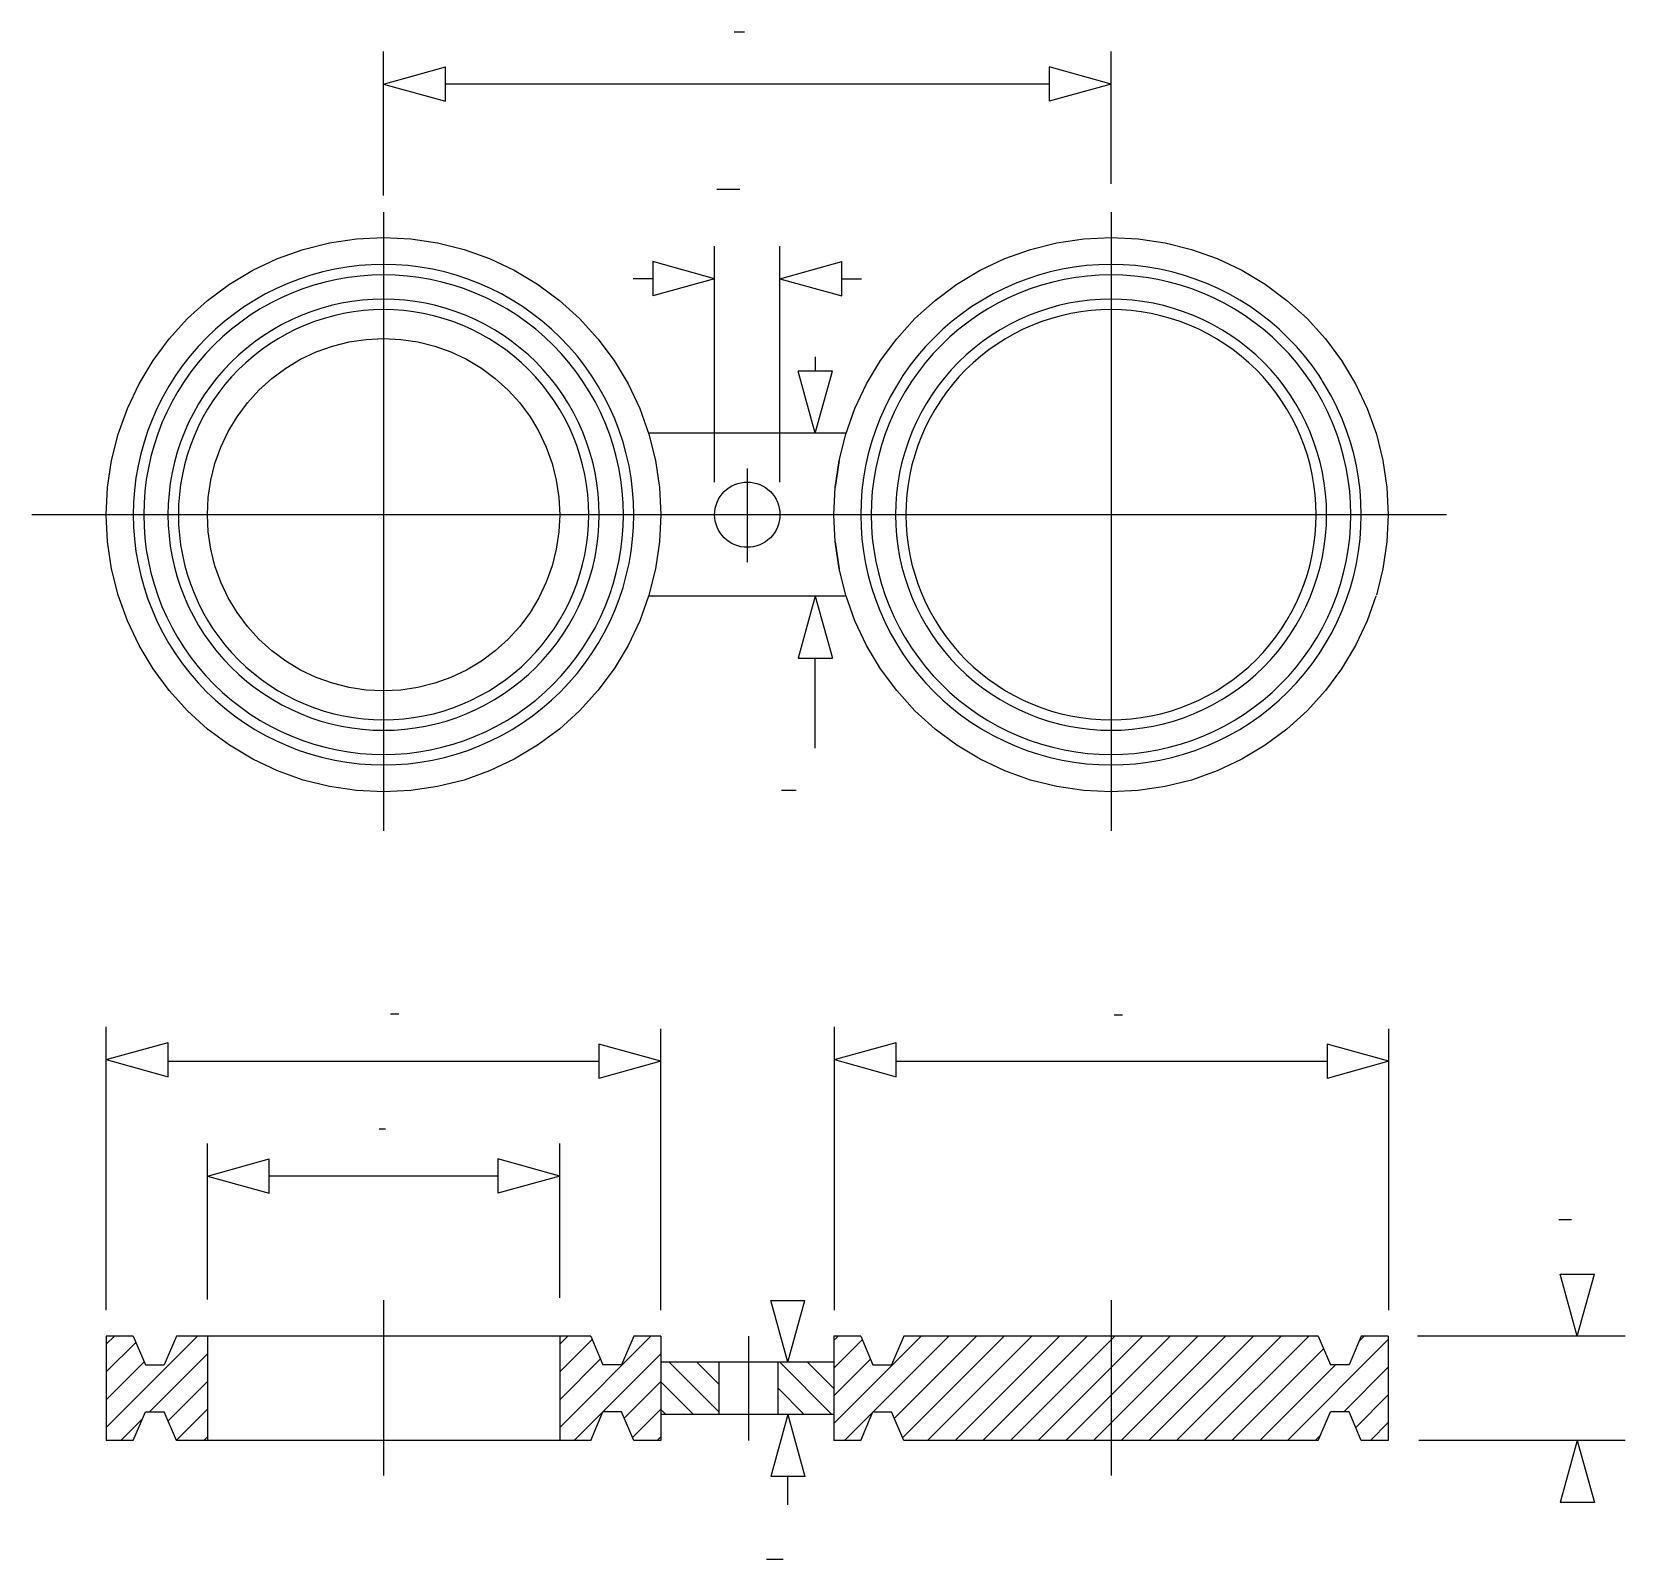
# Model space of a CAD drawing. Extents: x 555 to 1318, y 263 to 995.
import ezdxf

# ---------------------------------------------------------------- set-up
doc = ezdxf.new("R2010")
doc.units = 0
doc.header["$MEASUREMENT"] = 0
for name, color, linetype in [('2', 7, 'CONTINUOUS'), ('4', 7, 'CONTINUOUS'), ('FLAN1$0$-1', 7, 'CONTINUOUS')]:
    doc.layers.add(name, color=color, linetype=linetype)

msp = doc.modelspace()

# ---------------------------------------------------------------- linework, layer by layer
at = {"layer": '2', "color": 3, "linetype": 'Continuous'}
for p, q in [((723.7, 916.51), (723.7, 985.54)), ((1072.13, 922.18), (1072.13, 985.54)), ((723.7, 969.91), (753.34, 978.11)), ((753.34, 961.72), (753.34, 978.11)), ((753.34, 961.72), (753.34, 978.11)), ((1072.13, 969.91), (1042.49, 978.11)), ((1042.49, 978.11), (1042.49, 961.72)), ((1042.49, 978.11), (1042.49, 961.72)), ((723.7, 969.91), (753.34, 961.72)), ((1042.49, 969.91), (753.34, 969.91)), ((1072.13, 969.91), (1042.49, 961.72)), ((882.29, 779.28), (882.29, 892.31)), ((913.54, 779.28), (913.54, 892.31)), ((882.29, 876.68), (852.65, 884.88)), ((852.65, 884.88), (852.65, 868.49)), ((852.65, 884.88), (852.65, 868.49)), ((913.54, 876.68), (943.18, 884.88)), ((943.18, 868.49), (943.18, 884.88)), ((943.18, 868.49), (943.18, 884.88)), ((852.65, 876.68), (843.23, 876.68)), ((882.29, 876.68), (852.65, 868.49)), ((913.54, 876.68), (943.18, 868.49)), ((943.18, 876.68), (952.6, 876.68)), ((930.48, 802.72), (922.28, 832.36)), ((938.67, 832.36), (922.28, 832.36)), ((938.67, 832.36), (922.28, 832.36)), ((930.48, 839.24), (930.48, 832.36)), ((930.48, 802.72), (938.67, 832.36)), ((930.48, 724.6), (922.28, 694.95)), ((930.48, 724.6), (938.67, 694.95)), ((922.28, 694.95), (938.67, 694.95)), ((922.28, 694.95), (938.67, 694.95)), ((930.48, 651.89), (930.48, 694.95)), ((590.88, 382.7), (590.88, 518.28)), ((856.51, 382.7), (856.51, 517.47)), ((939.63, 382.7), (939.63, 518.28)), ((1205.26, 382.7), (1205.26, 517.47)), ((590.88, 502.66), (620.52, 510.85)), ((620.52, 494.46), (620.52, 510.85)), ((620.52, 494.46), (620.52, 510.85)), ((856.51, 501.85), (826.87, 510.04)), ((826.87, 510.04), (826.87, 493.65)), ((826.87, 510.04), (826.87, 493.65)), ((939.63, 502.66), (969.27, 510.85)), ((969.27, 494.46), (969.27, 510.85)), ((969.27, 494.46), (969.27, 510.85)), ((1205.26, 501.85), (1175.62, 510.04)), ((1175.62, 510.04), (1175.62, 493.65)), ((1175.62, 510.04), (1175.62, 493.65)), ((590.88, 502.66), (620.52, 494.46)), ((620.52, 501.85), (826.87, 501.85)), ((856.51, 501.85), (826.87, 493.65)), ((939.63, 502.66), (969.27, 494.46)), ((969.27, 501.85), (1175.62, 501.85)), ((1205.26, 501.85), (1175.62, 493.65)), ((639.32, 387.7), (639.32, 462.51)), ((808.07, 388.51), (808.07, 462.51)), ((639.32, 446.88), (668.96, 455.08)), ((668.96, 438.69), (668.96, 455.08)), ((668.96, 438.69), (668.96, 455.08)), ((808.07, 446.88), (778.43, 455.08)), ((778.43, 455.08), (778.43, 438.69)), ((778.43, 455.08), (778.43, 438.69)), ((639.32, 446.88), (668.96, 438.69)), ((778.43, 446.88), (668.96, 446.88)), ((808.07, 446.88), (778.43, 438.69)), ((1295.46, 370.2), (1287.26, 399.84)), ((1287.26, 399.84), (1303.65, 399.84)), ((1287.26, 399.84), (1303.65, 399.84)), ((1295.46, 370.2), (1303.65, 399.84)), ((917.35, 357.7), (909.15, 387.34)), ((909.15, 387.34), (925.55, 387.34)), ((909.15, 387.34), (925.55, 387.34)), ((917.35, 357.7), (925.55, 387.34)), ((1318.39, 370.2), (1218.86, 370.2)), ((917.35, 332.7), (909.15, 303.06)), ((917.35, 332.7), (925.55, 303.06)), ((1318.39, 320.2), (1219.55, 320.2)), ((1295.46, 320.2), (1287.26, 290.56)), ((1295.46, 320.2), (1303.65, 290.56)), ((925.55, 303.06), (909.15, 303.06)), ((925.55, 303.06), (909.15, 303.06)), ((917.35, 289.45), (917.35, 303.06)), ((1303.65, 290.56), (1287.26, 290.56)), ((1303.65, 290.56), (1287.26, 290.56))]:
    msp.add_line(p, q, dxfattribs=at)
at = {"layer": '2', "color": 4, "linetype": 'Continuous'}
for p, q in [((723.7, 908.57), (723.7, 612.17)), ((1072.13, 908.57), (1072.13, 612.17)), ((897.83, 785.71), (897.83, 740.92)), ((1232.77, 763.66), (555.24, 763.66)), ((723.7, 387.52), (723.7, 303.47)), ((1072.13, 387.52), (1072.13, 303.47)), ((898.54, 370.2), (898.54, 320.2))]:
    msp.add_line(p, q, dxfattribs=at)
at = {"layer": '2', "color": 7, "linetype": 'Continuous'}
for p, q in [((685.14, 890.75), (697.79, 893.92)), ((697.79, 893.92), (710.68, 895.83)), ((710.68, 895.83), (723.7, 896.47)), ((723.7, 896.47), (736.71, 895.83)), ((736.71, 895.83), (749.61, 893.92)), ((749.61, 893.92), (762.25, 890.75)), ((1033.58, 890.75), (1046.22, 893.92)), ((1046.22, 893.92), (1059.12, 895.83)), ((1059.12, 895.83), (1072.13, 896.47)), ((1072.13, 896.47), (1085.15, 895.83)), ((1085.15, 895.83), (1098.04, 893.92)), ((1098.04, 893.92), (1110.69, 890.75)), ((661.09, 880.79), (672.87, 886.36)), ((672.87, 886.36), (685.14, 890.75)), ((762.25, 890.75), (774.52, 886.36)), ((774.52, 886.36), (786.3, 880.79)), ((1009.53, 880.79), (1021.31, 886.36)), ((1021.31, 886.36), (1033.58, 890.75)), ((1110.69, 890.75), (1122.96, 886.36)), ((1122.96, 886.36), (1134.74, 880.79)), ((649.91, 874.09), (661.09, 880.79)), ((688.9, 878.37), (683.31, 876.52)), ((694.57, 879.94), (688.9, 878.37)), ((700.31, 881.23), (694.57, 879.94)), ((706.11, 882.23), (700.31, 881.23)), ((711.95, 882.95), (706.11, 882.23)), ((712.44, 877.98), (706.84, 877.29)), ((717.81, 883.39), (711.95, 882.95)), ((718.06, 878.39), (712.44, 877.98)), ((723.7, 883.53), (717.81, 883.39)), ((723.7, 878.53), (718.06, 878.39)), ((729.58, 883.39), (723.7, 883.53)), ((729.33, 878.39), (723.7, 878.53)), ((734.95, 877.98), (729.33, 878.39)), ((735.45, 882.95), (729.58, 883.39)), ((740.55, 877.29), (734.95, 877.98)), ((741.28, 882.23), (735.45, 882.95)), ((747.08, 881.23), (741.28, 882.23)), ((752.82, 879.94), (747.08, 881.23)), ((758.49, 878.37), (752.82, 879.94)), ((764.08, 876.52), (758.49, 878.37)), ((786.3, 880.79), (797.48, 874.09)), ((998.35, 874.09), (1009.53, 880.79)), ((1037.34, 878.37), (1031.75, 876.52)), ((1043.01, 879.94), (1037.34, 878.37)), ((1048.75, 881.23), (1043.01, 879.94)), ((1054.54, 882.23), (1048.75, 881.23)), ((1060.38, 882.95), (1054.54, 882.23)), ((1060.87, 877.98), (1055.28, 877.29)), ((1066.25, 883.39), (1060.38, 882.95)), ((1066.5, 878.39), (1060.87, 877.98)), ((1072.13, 883.53), (1066.25, 883.39)), ((1072.13, 878.53), (1066.5, 878.39)), ((1078.01, 883.39), (1072.13, 883.53)), ((1077.77, 878.39), (1072.13, 878.53)), ((1083.39, 877.98), (1077.77, 878.39)), ((1083.88, 882.95), (1078.01, 883.39)), ((1088.99, 877.29), (1083.39, 877.98)), ((1089.72, 882.23), (1083.88, 882.95)), ((1095.52, 881.23), (1089.72, 882.23)), ((1101.26, 879.94), (1095.52, 881.23)), ((1106.93, 878.37), (1101.26, 879.94)), ((1112.52, 876.52), (1106.93, 878.37)), ((1134.74, 880.79), (1145.92, 874.09)), ((639.44, 866.32), (649.91, 874.09)), ((672.44, 872.02), (667.19, 869.38)), ((677.82, 874.41), (672.44, 872.02)), ((683.31, 876.52), (677.82, 874.41)), ((685, 871.81), (679.74, 869.78)), ((690.35, 873.58), (685, 871.81)), ((695.78, 875.09), (690.35, 873.58)), ((701.29, 876.32), (695.78, 875.09)), ((706.84, 877.29), (701.29, 876.32)), ((746.11, 876.32), (740.55, 877.29)), ((751.61, 875.09), (746.11, 876.32)), ((757.04, 873.58), (751.61, 875.09)), ((762.39, 871.81), (757.04, 873.58)), ((767.65, 869.78), (762.39, 871.81)), ((769.57, 874.41), (764.08, 876.52)), ((774.95, 872.02), (769.57, 874.41)), ((780.2, 869.38), (774.95, 872.02)), ((797.48, 874.09), (807.95, 866.32)), ((987.88, 866.32), (998.35, 874.09)), ((1020.88, 872.02), (1015.63, 869.38)), ((1026.26, 874.41), (1020.88, 872.02)), ((1031.75, 876.52), (1026.26, 874.41)), ((1033.43, 871.81), (1028.17, 869.78)), ((1038.79, 873.58), (1033.43, 871.81)), ((1044.22, 875.09), (1038.79, 873.58)), ((1049.72, 876.32), (1044.22, 875.09)), ((1055.28, 877.29), (1049.72, 876.32)), ((1094.54, 876.32), (1088.99, 877.29)), ((1100.04, 875.09), (1094.54, 876.32)), ((1105.48, 873.58), (1100.04, 875.09)), ((1110.83, 871.81), (1105.48, 873.58)), ((1116.09, 869.78), (1110.83, 871.81)), ((1118.01, 874.41), (1112.52, 876.52)), ((1123.39, 872.02), (1118.01, 874.41)), ((1128.64, 869.38), (1123.39, 872.02)), ((1145.92, 874.09), (1156.39, 866.32)), ((629.78, 857.57), (639.44, 866.32)), ((657.1, 863.33), (652.29, 859.94)), ((662.07, 866.48), (657.1, 863.33)), ((667.19, 869.38), (662.07, 866.48)), ((669.55, 864.96), (664.64, 862.19)), ((674.58, 867.5), (669.55, 864.96)), ((679.74, 869.78), (674.58, 867.5)), ((693.72, 862.48), (688.91, 860.89)), ((698.6, 863.83), (693.72, 862.48)), ((703.55, 864.94), (698.6, 863.83)), ((708.54, 865.81), (703.55, 864.94)), ((713.57, 866.43), (708.54, 865.81)), ((718.63, 866.8), (713.57, 866.43)), ((723.7, 866.92), (718.63, 866.8)), ((728.76, 866.8), (723.7, 866.92)), ((733.82, 866.43), (728.76, 866.8)), ((738.85, 865.81), (733.82, 866.43)), ((743.84, 864.94), (738.85, 865.81)), ((748.79, 863.83), (743.84, 864.94)), ((753.67, 862.48), (748.79, 863.83)), ((758.49, 860.89), (753.67, 862.48)), ((772.81, 867.5), (767.65, 869.78)), ((777.85, 864.96), (772.81, 867.5)), ((782.75, 862.19), (777.85, 864.96)), ((785.32, 866.48), (780.2, 869.38)), ((790.29, 863.33), (785.32, 866.48)), ((795.1, 859.94), (790.29, 863.33)), ((807.95, 866.32), (817.61, 857.57)), ((978.22, 857.57), (987.88, 866.32)), ((1005.54, 863.33), (1000.72, 859.94)), ((1010.51, 866.48), (1005.54, 863.33)), ((1015.63, 869.38), (1010.51, 866.48)), ((1017.98, 864.96), (1013.08, 862.19)), ((1023.02, 867.5), (1017.98, 864.96)), ((1028.17, 869.78), (1023.02, 867.5)), ((1042.16, 862.48), (1037.34, 860.89)), ((1047.04, 863.83), (1042.16, 862.48)), ((1051.99, 864.94), (1047.04, 863.83)), ((1056.98, 865.81), (1051.99, 864.94)), ((1062.01, 866.43), (1056.98, 865.81)), ((1067.07, 866.8), (1062.01, 866.43)), ((1072.13, 866.92), (1067.07, 866.8)), ((1077.2, 866.8), (1072.13, 866.92)), ((1082.25, 866.43), (1077.2, 866.8)), ((1087.29, 865.81), (1082.25, 866.43)), ((1092.28, 864.94), (1087.29, 865.81)), ((1097.22, 863.83), (1092.28, 864.94)), ((1102.11, 862.48), (1097.22, 863.83)), ((1106.92, 860.89), (1102.11, 862.48)), ((1121.25, 867.5), (1116.09, 869.78)), ((1126.28, 864.96), (1121.25, 867.5)), ((1131.19, 862.19), (1126.28, 864.96)), ((1133.76, 866.48), (1128.64, 869.38)), ((1138.73, 863.33), (1133.76, 866.48)), ((1143.54, 859.94), (1138.73, 863.33)), ((1156.39, 866.32), (1166.05, 857.57)), ((621.03, 847.91), (629.78, 857.57)), ((647.65, 856.32), (643.19, 852.48)), ((652.29, 859.94), (647.65, 856.32)), ((655.27, 855.92), (650.82, 852.45)), ((659.88, 859.17), (655.27, 855.92)), ((664.64, 862.19), (659.88, 859.17)), ((675.02, 854.73), (670.61, 852.23)), ((679.54, 857.01), (675.02, 854.73)), ((684.18, 859.06), (679.54, 857.01)), ((688.91, 860.89), (684.18, 859.06)), ((690.59, 856.18), (686.09, 854.44)), ((695.17, 857.69), (690.59, 856.18)), ((699.82, 858.98), (695.17, 857.69)), ((704.52, 860.04), (699.82, 858.98)), ((709.28, 860.86), (704.52, 860.04)), ((714.06, 861.45), (709.28, 860.86)), ((718.87, 861.8), (714.06, 861.45)), ((723.7, 861.92), (718.87, 861.8)), ((728.52, 861.8), (723.7, 861.92)), ((733.33, 861.45), (728.52, 861.8)), ((738.11, 860.86), (733.33, 861.45)), ((742.87, 860.04), (738.11, 860.86)), ((747.57, 858.98), (742.87, 860.04)), ((752.22, 857.69), (747.57, 858.98)), ((756.8, 856.18), (752.22, 857.69)), ((761.3, 854.44), (756.8, 856.18)), ((763.21, 859.06), (758.49, 860.89)), ((767.85, 857.01), (763.21, 859.06)), ((772.38, 854.73), (767.85, 857.01)), ((776.79, 852.23), (772.38, 854.73)), ((787.51, 859.17), (782.75, 862.19)), ((792.12, 855.92), (787.51, 859.17)), ((796.57, 852.45), (792.12, 855.92)), ((799.74, 856.32), (795.1, 859.94)), ((804.2, 852.48), (799.74, 856.32)), ((817.61, 857.57), (826.36, 847.91)), ((969.47, 847.91), (978.22, 857.57)), ((996.09, 856.32), (991.63, 852.48)), ((1000.72, 859.94), (996.09, 856.32)), ((1003.7, 855.92), (999.26, 852.45)), ((1008.31, 859.17), (1003.7, 855.92)), ((1013.08, 862.19), (1008.31, 859.17)), ((1023.45, 854.73), (1019.04, 852.23)), ((1027.98, 857.01), (1023.45, 854.73)), ((1032.61, 859.06), (1027.98, 857.01)), ((1037.34, 860.89), (1032.61, 859.06)), ((1039.03, 856.18), (1034.53, 854.44)), ((1043.61, 857.69), (1039.03, 856.18)), ((1048.26, 858.98), (1043.61, 857.69)), ((1052.96, 860.04), (1048.26, 858.98)), ((1057.71, 860.86), (1052.96, 860.04)), ((1062.5, 861.45), (1057.71, 860.86)), ((1067.31, 861.8), (1062.5, 861.45)), ((1072.13, 861.92), (1067.31, 861.8)), ((1076.95, 861.8), (1072.13, 861.92)), ((1081.76, 861.45), (1076.95, 861.8)), ((1086.55, 860.86), (1081.76, 861.45)), ((1091.3, 860.04), (1086.55, 860.86)), ((1096.01, 858.98), (1091.3, 860.04)), ((1100.66, 857.69), (1096.01, 858.98)), ((1105.24, 856.18), (1100.66, 857.69)), ((1109.74, 854.44), (1105.24, 856.18)), ((1111.65, 859.06), (1106.92, 860.89)), ((1116.29, 857.01), (1111.65, 859.06)), ((1120.81, 854.73), (1116.29, 857.01)), ((1125.22, 852.23), (1120.81, 854.73)), ((1135.95, 859.17), (1131.19, 862.19)), ((1140.56, 855.92), (1135.95, 859.17)), ((1145.01, 852.45), (1140.56, 855.92)), ((1148.18, 856.32), (1143.54, 859.94)), ((1152.63, 852.48), (1148.18, 856.32)), ((1166.05, 857.57), (1174.8, 847.91)), ((613.27, 837.44), (621.03, 847.91)), ((638.93, 848.42), (634.88, 844.16)), ((643.19, 852.48), (638.93, 848.42)), ((646.55, 848.77), (642.47, 844.88)), ((650.82, 852.45), (646.55, 848.77)), ((666.32, 849.52), (662.18, 846.6)), ((670.61, 852.23), (666.32, 849.52)), ((673.18, 847.94), (669.1, 845.36)), ((677.37, 850.32), (673.18, 847.94)), ((681.68, 852.49), (677.37, 850.32)), ((686.09, 854.44), (681.68, 852.49)), ((707.23, 846.42), (715.42, 847.63)), ((715.42, 847.63), (723.7, 848.04)), ((723.7, 848.04), (731.97, 847.63)), ((731.97, 847.63), (740.16, 846.42)), ((765.71, 852.49), (761.3, 854.44)), ((770.02, 850.32), (765.71, 852.49)), ((774.21, 847.94), (770.02, 850.32)), ((778.29, 845.36), (774.21, 847.94)), ((781.07, 849.52), (776.79, 852.23)), ((785.21, 846.6), (781.07, 849.52)), ((800.84, 848.77), (796.57, 852.45)), ((804.92, 844.88), (800.84, 848.77)), ((808.46, 848.42), (804.2, 852.48)), ((812.52, 844.16), (808.46, 848.42)), ((826.36, 847.91), (834.13, 837.44)), ((961.7, 837.44), (969.47, 847.91)), ((987.37, 848.42), (983.31, 844.16)), ((991.63, 852.48), (987.37, 848.42)), ((994.99, 848.77), (990.91, 844.88)), ((999.26, 852.45), (994.99, 848.77)), ((1014.76, 849.52), (1010.62, 846.6)), ((1019.04, 852.23), (1014.76, 849.52)), ((1021.61, 847.94), (1017.54, 845.36)), ((1025.81, 850.32), (1021.61, 847.94)), ((1030.12, 852.49), (1025.81, 850.32)), ((1034.53, 854.44), (1030.12, 852.49)), ((1114.15, 852.49), (1109.74, 854.44)), ((1118.46, 850.32), (1114.15, 852.49)), ((1122.65, 847.94), (1118.46, 850.32)), ((1126.73, 845.36), (1122.65, 847.94)), ((1129.51, 849.52), (1125.22, 852.23)), ((1133.65, 846.6), (1129.51, 849.52)), ((1149.28, 848.77), (1145.01, 852.45)), ((1153.36, 844.88), (1149.28, 848.77)), ((1156.9, 848.42), (1152.63, 852.48)), ((1160.95, 844.16), (1156.9, 848.42)), ((1174.8, 847.91), (1182.56, 837.44)), ((631.03, 839.7), (627.41, 835.07)), ((634.88, 844.16), (631.03, 839.7)), ((638.58, 840.8), (634.9, 836.53)), ((642.47, 844.88), (638.58, 840.8)), ((654.35, 840.17), (650.67, 836.68)), ((658.18, 843.48), (654.35, 840.17)), ((661.36, 839.62), (657.7, 836.47)), ((662.18, 846.6), (658.18, 843.48)), ((665.16, 842.59), (661.36, 839.62)), ((669.1, 845.36), (665.16, 842.59)), ((683.92, 838.07), (691.41, 841.61)), ((691.41, 841.61), (699.2, 844.4)), ((699.2, 844.4), (707.23, 846.42)), ((740.16, 846.42), (748.19, 844.4)), ((748.19, 844.4), (755.99, 841.61)), ((755.99, 841.61), (763.47, 838.07)), ((782.23, 842.59), (778.29, 845.36)), ((786.03, 839.62), (782.23, 842.59)), ((789.21, 843.48), (785.21, 846.6)), ((789.69, 836.47), (786.03, 839.62)), ((793.05, 840.17), (789.21, 843.48)), ((796.72, 836.68), (793.05, 840.17)), ((808.81, 840.8), (804.92, 844.88)), ((812.49, 836.53), (808.81, 840.8)), ((816.36, 839.7), (812.52, 844.16)), ((819.98, 835.07), (816.36, 839.7)), ((979.47, 839.7), (975.85, 835.07)), ((983.31, 844.16), (979.47, 839.7)), ((987.02, 840.8), (983.34, 836.53)), ((990.91, 844.88), (987.02, 840.8)), ((1002.78, 840.17), (999.11, 836.68)), ((1006.62, 843.48), (1002.78, 840.17)), ((1009.79, 839.62), (1006.14, 836.47)), ((1010.62, 846.6), (1006.62, 843.48)), ((1013.6, 842.59), (1009.79, 839.62)), ((1017.54, 845.36), (1013.6, 842.59)), ((1130.67, 842.59), (1126.73, 845.36)), ((1134.47, 839.62), (1130.67, 842.59)), ((1137.64, 843.48), (1133.65, 846.6)), ((1138.12, 836.47), (1134.47, 839.62)), ((1141.48, 840.17), (1137.64, 843.48)), ((1145.15, 836.68), (1141.48, 840.17)), ((1157.25, 840.8), (1153.36, 844.88)), ((1160.93, 836.53), (1157.25, 840.8)), ((1164.8, 839.7), (1160.95, 844.16)), ((1168.42, 835.07), (1164.8, 839.7)), ((606.57, 826.26), (613.27, 837.44)), ((627.41, 835.07), (624.03, 830.26)), ((631.43, 832.09), (628.18, 827.48)), ((634.9, 836.53), (631.43, 832.09)), ((647.18, 833.01), (643.87, 829.17)), ((650.67, 836.68), (647.18, 833.01)), ((654.21, 833.14), (650.89, 829.65)), ((657.7, 836.47), (654.21, 833.14)), ((670.17, 828.88), (676.82, 833.82)), ((676.82, 833.82), (683.92, 838.07)), ((763.47, 838.07), (770.57, 833.82)), ((770.57, 833.82), (777.22, 828.88)), ((793.18, 833.14), (789.69, 836.47)), ((796.51, 829.65), (793.18, 833.14)), ((800.21, 833.01), (796.72, 836.68)), ((803.52, 829.17), (800.21, 833.01)), ((815.96, 832.09), (812.49, 836.53)), ((819.21, 827.48), (815.96, 832.09)), ((823.37, 830.26), (819.98, 835.07)), ((834.13, 837.44), (840.83, 826.26)), ((955, 826.26), (961.7, 837.44)), ((975.85, 835.07), (972.46, 830.26)), ((979.87, 832.09), (976.62, 827.48)), ((983.34, 836.53), (979.87, 832.09)), ((995.62, 833.01), (992.31, 829.17)), ((999.11, 836.68), (995.62, 833.01)), ((1002.65, 833.14), (999.32, 829.65)), ((1006.14, 836.47), (1002.65, 833.14)), ((1141.62, 833.14), (1138.12, 836.47)), ((1144.94, 829.65), (1141.62, 833.14)), ((1148.65, 833.01), (1145.15, 836.68)), ((1151.96, 829.17), (1148.65, 833.01)), ((1164.4, 832.09), (1160.93, 836.53)), ((1167.64, 827.48), (1164.4, 832.09)), ((1171.8, 830.26), (1168.42, 835.07)), ((1182.56, 837.44), (1189.26, 826.26)), ((600.99, 814.48), (606.57, 826.26)), ((620.88, 825.28), (617.98, 820.17)), ((624.03, 830.26), (620.88, 825.28)), ((628.18, 827.48), (625.17, 822.71)), ((640.75, 825.17), (637.83, 821.03)), ((643.87, 829.17), (640.75, 825.17)), ((647.74, 826), (644.77, 822.19)), ((650.89, 829.65), (647.74, 826)), ((664.03, 823.32), (670.17, 828.88)), ((777.22, 828.88), (783.36, 823.32)), ((799.66, 826), (796.51, 829.65)), ((802.62, 822.19), (799.66, 826)), ((806.64, 825.17), (803.52, 829.17)), ((809.56, 821.03), (806.64, 825.17)), ((822.22, 822.71), (819.21, 827.48)), ((826.51, 825.28), (823.37, 830.26)), ((829.41, 820.17), (826.51, 825.28)), ((840.83, 826.26), (846.4, 814.48)), ((949.43, 814.48), (955, 826.26)), ((969.31, 825.28), (966.41, 820.17)), ((972.46, 830.26), (969.31, 825.28)), ((976.62, 827.48), (973.6, 822.71)), ((989.19, 825.17), (986.27, 821.03)), ((992.31, 829.17), (989.19, 825.17)), ((996.17, 826), (993.21, 822.19)), ((999.32, 829.65), (996.17, 826)), ((1148.09, 826), (1144.94, 829.65)), ((1151.06, 822.19), (1148.09, 826)), ((1155.08, 825.17), (1151.96, 829.17)), ((1158, 821.03), (1155.08, 825.17)), ((1170.66, 822.71), (1167.64, 827.48)), ((1174.95, 825.28), (1171.8, 830.26)), ((1177.85, 820.17), (1174.95, 825.28)), ((1189.26, 826.26), (1194.84, 814.48)), ((617.98, 820.17), (615.33, 814.91)), ((622.39, 817.81), (619.85, 812.77)), ((625.17, 822.71), (622.39, 817.81)), ((635.12, 816.75), (632.62, 812.34)), ((637.83, 821.03), (635.12, 816.75)), ((641.99, 818.25), (639.41, 814.18)), ((644.77, 822.19), (641.99, 818.25)), ((653.54, 810.54), (658.47, 817.19)), ((658.47, 817.19), (664.03, 823.32)), ((783.36, 823.32), (788.92, 817.19)), ((788.92, 817.19), (793.85, 810.54)), ((805.4, 818.25), (802.62, 822.19)), ((807.98, 814.18), (805.4, 818.25)), ((812.27, 816.75), (809.56, 821.03)), ((814.77, 812.34), (812.27, 816.75)), ((825, 817.81), (822.22, 822.71)), ((827.54, 812.77), (825, 817.81)), ((832.06, 814.91), (829.41, 820.17)), ((966.41, 820.17), (963.77, 814.91)), ((970.83, 817.81), (968.29, 812.77)), ((973.6, 822.71), (970.83, 817.81)), ((983.56, 816.75), (981.06, 812.34)), ((986.27, 821.03), (983.56, 816.75)), ((990.43, 818.25), (987.85, 814.18)), ((993.21, 822.19), (990.43, 818.25)), ((1153.84, 818.25), (1151.06, 822.19)), ((1156.42, 814.18), (1153.84, 818.25)), ((1160.71, 816.75), (1158, 821.03)), ((1163.21, 812.34), (1160.71, 816.75)), ((1173.44, 817.81), (1170.66, 822.71)), ((1175.98, 812.77), (1173.44, 817.81)), ((1180.5, 814.91), (1177.85, 820.17)), ((596.6, 802.21), (600.99, 814.48)), ((612.95, 809.53), (610.83, 804.04)), ((615.33, 814.91), (612.95, 809.53)), ((619.85, 812.77), (617.57, 807.62)), ((632.62, 812.34), (630.34, 807.81)), ((637.03, 809.98), (634.86, 805.67)), ((639.41, 814.18), (637.03, 809.98)), ((649.28, 803.43), (653.54, 810.54)), ((793.85, 810.54), (798.11, 803.43)), ((810.36, 809.98), (807.98, 814.18)), ((812.53, 805.67), (810.36, 809.98)), ((817.05, 807.81), (814.77, 812.34)), ((829.82, 807.62), (827.54, 812.77)), ((834.44, 809.53), (832.06, 814.91)), ((836.56, 804.04), (834.44, 809.53)), ((846.4, 814.48), (850.79, 802.21)), ((945.04, 802.21), (949.43, 814.48)), ((961.39, 809.53), (959.27, 804.04)), ((963.77, 814.91), (961.39, 809.53)), ((968.29, 812.77), (966.01, 807.62)), ((981.06, 812.34), (978.78, 807.81)), ((985.47, 809.98), (983.3, 805.67)), ((987.85, 814.18), (985.47, 809.98)), ((1158.8, 809.98), (1156.42, 814.18)), ((1160.96, 805.67), (1158.8, 809.98)), ((1165.49, 807.81), (1163.21, 812.34)), ((1178.26, 807.62), (1175.98, 812.77)), ((1182.88, 809.53), (1180.5, 814.91)), ((1185, 804.04), (1182.88, 809.53)), ((1194.84, 814.48), (1199.23, 802.21)), ((593.43, 789.57), (596.6, 802.21)), ((610.83, 804.04), (608.98, 798.45)), ((615.54, 802.36), (613.77, 797)), ((617.57, 807.62), (615.54, 802.36)), ((628.29, 803.18), (626.46, 798.45)), ((630.34, 807.81), (628.29, 803.18)), ((634.86, 805.67), (632.91, 801.26)), ((645.74, 795.95), (649.28, 803.43)), ((798.11, 803.43), (801.65, 795.95)), ((814.48, 801.26), (812.53, 805.67)), ((819.1, 803.18), (817.05, 807.81)), ((820.93, 798.45), (819.1, 803.18)), ((831.85, 802.36), (829.82, 807.62)), ((833.62, 797), (831.85, 802.36)), ((838.41, 798.45), (836.56, 804.04)), ((945.2, 802.72), (850.61, 802.72)), ((850.79, 802.21), (853.96, 789.57)), ((941.87, 789.57), (945.04, 802.21)), ((959.27, 804.04), (957.42, 798.45)), ((963.98, 802.36), (962.21, 797)), ((966.01, 807.62), (963.98, 802.36)), ((976.73, 803.18), (974.9, 798.45)), ((978.78, 807.81), (976.73, 803.18)), ((983.3, 805.67), (981.35, 801.26)), ((1162.92, 801.26), (1160.96, 805.67)), ((1167.54, 803.18), (1165.49, 807.81)), ((1169.36, 798.45), (1167.54, 803.18)), ((1180.29, 802.36), (1178.26, 807.62)), ((1182.06, 797), (1180.29, 802.36)), ((1186.84, 798.45), (1185, 804.04)), ((1199.23, 802.21), (1202.39, 789.57)), ((608.98, 798.45), (607.42, 792.78)), ((613.77, 797), (612.27, 791.57)), ((626.46, 798.45), (624.87, 793.63)), ((631.17, 796.76), (629.66, 792.18)), ((632.91, 801.26), (631.17, 796.76)), ((642.95, 788.15), (645.74, 795.95)), ((801.65, 795.95), (804.44, 788.15)), ((816.22, 796.76), (814.48, 801.26)), ((817.73, 792.18), (816.22, 796.76)), ((822.52, 793.63), (820.93, 798.45)), ((835.12, 791.57), (833.62, 797)), ((839.98, 792.78), (838.41, 798.45)), ((957.42, 798.45), (955.85, 792.78)), ((962.21, 797), (960.7, 791.57)), ((974.9, 798.45), (973.31, 793.63)), ((979.61, 796.76), (978.1, 792.18)), ((981.35, 801.26), (979.61, 796.76)), ((1164.65, 796.76), (1162.92, 801.26)), ((1166.17, 792.18), (1164.65, 796.76)), ((1170.95, 793.63), (1169.36, 798.45)), ((1183.56, 791.57), (1182.06, 797)), ((1188.41, 792.78), (1186.84, 798.45)), ((591.52, 776.68), (593.43, 789.57)), ((606.13, 787.04), (605.12, 781.25)), ((607.42, 792.78), (606.13, 787.04)), ((611.03, 786.07), (610.07, 780.51)), ((612.27, 791.57), (611.03, 786.07)), ((623.52, 788.75), (622.41, 783.8)), ((624.87, 793.63), (623.52, 788.75)), ((628.37, 787.53), (627.32, 782.83)), ((629.66, 792.18), (628.37, 787.53)), ((640.94, 780.12), (642.95, 788.15)), ((804.44, 788.15), (806.45, 780.12)), ((819.02, 787.53), (817.73, 792.18)), ((820.07, 782.83), (819.02, 787.53)), ((823.87, 788.75), (822.52, 793.63)), ((824.98, 783.8), (823.87, 788.75)), ((836.36, 786.07), (835.12, 791.57)), ((837.32, 780.51), (836.36, 786.07)), ((841.26, 787.04), (839.98, 792.78)), ((842.27, 781.25), (841.26, 787.04)), ((853.96, 789.57), (855.87, 776.68)), ((941.87, 789.57), (939.96, 776.68)), ((939.96, 776.68), (941.87, 789.57)), ((954.56, 787.04), (953.56, 781.25)), ((955.85, 792.78), (954.56, 787.04)), ((959.47, 786.07), (958.51, 780.51)), ((960.7, 791.57), (959.47, 786.07)), ((971.96, 788.75), (970.85, 783.8)), ((973.31, 793.63), (971.96, 788.75)), ((976.81, 787.53), (975.76, 782.83)), ((978.1, 792.18), (976.81, 787.53)), ((1167.45, 787.53), (1166.17, 792.18)), ((1168.51, 782.83), (1167.45, 787.53)), ((1172.31, 788.75), (1170.95, 793.63)), ((1173.42, 783.8), (1172.31, 788.75)), ((1184.8, 786.07), (1183.56, 791.57)), ((1185.76, 780.51), (1184.8, 786.07)), ((1189.7, 787.04), (1188.41, 792.78)), ((1190.71, 781.25), (1189.7, 787.04)), ((1202.39, 789.57), (1204.31, 776.68)), ((605.12, 781.25), (604.4, 775.41)), ((610.07, 780.51), (609.38, 774.92)), ((621.55, 778.81), (620.93, 773.78)), ((622.41, 783.8), (621.55, 778.81)), ((627.32, 782.83), (626.49, 778.08)), ((639.72, 771.93), (640.94, 780.12)), ((806.45, 780.12), (807.67, 771.93)), ((820.9, 778.08), (820.07, 782.83)), ((825.84, 778.81), (824.98, 783.8)), ((826.47, 773.78), (825.84, 778.81)), ((838.01, 774.92), (837.32, 780.51)), ((842.99, 775.41), (842.27, 781.25)), ((891.93, 778.1), (893.38, 778.61)), ((893.38, 778.61), (894.87, 778.99)), ((894.87, 778.99), (896.38, 779.21)), ((896.38, 779.21), (897.91, 779.29)), ((897.91, 779.29), (899.45, 779.21)), ((899.45, 779.21), (900.96, 778.99)), ((900.96, 778.99), (902.45, 778.61)), ((902.45, 778.61), (903.9, 778.1)), ((953.56, 781.25), (952.84, 775.41)), ((958.51, 780.51), (957.81, 774.92)), ((969.98, 778.81), (969.36, 773.78)), ((970.85, 783.8), (969.98, 778.81)), ((975.76, 782.83), (974.93, 778.08)), ((1169.34, 778.08), (1168.51, 782.83)), ((1174.28, 778.81), (1173.42, 783.8)), ((1174.9, 773.78), (1174.28, 778.81)), ((1186.45, 774.92), (1185.76, 780.51)), ((1191.43, 775.41), (1190.71, 781.25)), ((590.88, 763.66), (591.52, 776.68)), ((604.4, 775.41), (603.97, 769.54)), ((609.38, 774.92), (608.96, 769.29)), ((620.93, 773.78), (620.55, 768.72)), ((625.9, 773.29), (625.55, 768.48)), ((626.49, 778.08), (625.9, 773.29)), ((639.32, 763.66), (639.72, 771.93)), ((807.67, 771.93), (808.07, 763.66)), ((821.49, 773.29), (820.9, 778.08)), ((821.84, 768.48), (821.49, 773.29)), ((826.84, 768.72), (826.47, 773.78)), ((838.43, 769.29), (838.01, 774.92)), ((843.42, 769.54), (842.99, 775.41)), ((855.87, 776.68), (856.51, 763.66)), ((883.47, 769.64), (884.13, 771.02)), ((884.13, 771.02), (884.92, 772.34)), ((884.92, 772.34), (885.83, 773.57)), ((885.83, 773.57), (886.86, 774.71)), ((886.86, 774.71), (888, 775.74)), ((888, 775.74), (889.23, 776.65)), ((889.23, 776.65), (890.55, 777.44)), ((890.55, 777.44), (891.93, 778.1)), ((903.9, 778.1), (905.28, 777.44)), ((905.28, 777.44), (906.6, 776.65)), ((906.6, 776.65), (907.83, 775.74)), ((907.83, 775.74), (908.97, 774.71)), ((908.97, 774.71), (910, 773.57)), ((910, 773.57), (910.91, 772.34)), ((910.91, 772.34), (911.7, 771.02)), ((911.7, 771.02), (912.35, 769.64)), ((939.32, 763.66), (939.96, 776.68)), ((952.84, 775.41), (952.4, 769.54)), ((957.81, 774.92), (957.4, 769.29)), ((969.36, 773.78), (968.99, 768.72)), ((974.34, 773.29), (973.99, 768.48)), ((974.93, 778.08), (974.34, 773.29)), ((1169.93, 773.29), (1169.34, 778.08)), ((1170.28, 768.48), (1169.93, 773.29)), ((1175.28, 768.72), (1174.9, 773.78)), ((1186.87, 769.29), (1186.45, 774.92)), ((1191.86, 769.54), (1191.43, 775.41)), ((1204.31, 776.68), (1204.95, 763.66)), ((591.52, 750.64), (590.88, 763.66)), ((603.97, 769.54), (603.82, 763.66)), ((603.82, 763.66), (603.97, 757.78)), ((608.96, 769.29), (608.82, 763.66)), ((608.82, 763.66), (608.96, 758.02)), ((620.55, 768.72), (620.43, 763.66)), ((620.43, 763.66), (620.55, 758.59)), ((625.55, 768.48), (625.43, 763.66)), ((625.43, 763.66), (625.55, 758.84)), ((639.72, 755.39), (639.32, 763.66)), ((808.07, 763.66), (807.67, 755.39)), ((821.96, 763.66), (821.84, 768.48)), ((821.84, 758.84), (821.96, 763.66)), ((826.96, 763.66), (826.84, 768.72)), ((826.84, 758.59), (826.96, 763.66)), ((838.57, 763.66), (838.43, 769.29)), ((838.43, 758.02), (838.57, 763.66)), ((843.57, 763.66), (843.42, 769.54)), ((843.42, 757.78), (843.57, 763.66)), ((856.51, 763.66), (855.87, 750.64)), ((882.29, 763.66), (882.36, 765.19)), ((882.36, 762.13), (882.29, 763.66)), ((882.36, 765.19), (882.59, 766.71)), ((882.59, 766.71), (882.96, 768.19)), ((882.96, 768.19), (883.47, 769.64)), ((912.35, 769.64), (912.87, 768.19)), ((912.87, 768.19), (913.24, 766.71)), ((913.24, 766.71), (913.47, 765.19)), ((913.47, 765.19), (913.54, 763.66)), ((913.54, 763.66), (913.47, 762.13)), ((939.96, 750.64), (939.32, 763.66)), ((952.4, 769.54), (952.26, 763.66)), ((952.26, 763.66), (952.4, 757.78)), ((957.4, 769.29), (957.26, 763.66)), ((957.26, 763.66), (957.4, 758.02)), ((968.99, 768.72), (968.87, 763.66)), ((968.87, 763.66), (968.99, 758.59)), ((973.99, 768.48), (973.87, 763.66)), ((973.87, 763.66), (973.99, 758.84)), ((1170.4, 763.66), (1170.28, 768.48)), ((1170.28, 758.84), (1170.4, 763.66)), ((1175.4, 763.66), (1175.28, 768.72)), ((1175.28, 758.59), (1175.4, 763.66)), ((1187, 763.66), (1186.87, 769.29)), ((1186.87, 758.02), (1187, 763.66)), ((1192.01, 763.66), (1191.86, 769.54)), ((1191.86, 757.78), (1192.01, 763.66)), ((1204.95, 763.66), (1204.31, 750.64)), ((603.97, 757.78), (604.4, 751.91)), ((608.96, 758.02), (609.38, 752.4)), ((620.55, 758.59), (620.93, 753.54)), ((625.55, 758.84), (625.9, 754.03)), ((821.49, 754.03), (821.84, 758.84)), ((826.47, 753.54), (826.84, 758.59)), ((838.01, 752.4), (838.43, 758.02)), ((842.99, 751.91), (843.42, 757.78)), ((882.59, 760.61), (882.36, 762.13)), ((882.96, 759.12), (882.59, 760.61)), ((883.47, 757.68), (882.96, 759.12)), ((884.13, 756.29), (883.47, 757.68)), ((884.92, 754.97), (884.13, 756.29)), ((911.7, 756.29), (910.91, 754.97)), ((912.35, 757.68), (911.7, 756.29)), ((912.87, 759.12), (912.35, 757.68)), ((913.24, 760.61), (912.87, 759.12)), ((913.47, 762.13), (913.24, 760.61)), ((952.4, 757.78), (952.84, 751.91)), ((957.4, 758.02), (957.81, 752.4)), ((968.99, 758.59), (969.36, 753.54)), ((973.99, 758.84), (974.34, 754.03)), ((1169.93, 754.03), (1170.28, 758.84)), ((1174.9, 753.54), (1175.28, 758.59)), ((1186.45, 752.4), (1186.87, 758.02)), ((1191.43, 751.91), (1191.86, 757.78)), ((593.43, 737.75), (591.52, 750.64)), ((604.4, 751.91), (605.12, 746.07)), ((609.38, 752.4), (610.07, 746.8)), ((620.93, 753.54), (621.55, 748.51)), ((621.55, 748.51), (622.41, 743.51)), ((625.9, 754.03), (626.49, 749.24)), ((626.49, 749.24), (627.32, 744.49)), ((640.94, 747.2), (639.72, 755.39)), ((807.67, 755.39), (806.45, 747.2)), ((820.07, 744.49), (820.9, 749.24)), ((820.9, 749.24), (821.49, 754.03)), ((824.98, 743.51), (825.84, 748.51)), ((825.84, 748.51), (826.47, 753.54)), ((837.32, 746.8), (838.01, 752.4)), ((842.27, 746.07), (842.99, 751.91)), ((855.87, 750.64), (853.96, 737.75)), ((885.83, 753.74), (884.92, 754.97)), ((886.86, 752.61), (885.83, 753.74)), ((888, 751.58), (886.86, 752.61)), ((889.23, 750.66), (888, 751.58)), ((890.55, 749.87), (889.23, 750.66)), ((891.93, 749.22), (890.55, 749.87)), ((893.38, 748.7), (891.93, 749.22)), ((894.87, 748.33), (893.38, 748.7)), ((896.38, 748.1), (894.87, 748.33)), ((897.91, 748.03), (896.38, 748.1)), ((899.45, 748.1), (897.91, 748.03)), ((900.96, 748.33), (899.45, 748.1)), ((902.45, 748.7), (900.96, 748.33)), ((903.9, 749.22), (902.45, 748.7)), ((905.28, 749.87), (903.9, 749.22)), ((906.6, 750.66), (905.28, 749.87)), ((907.83, 751.58), (906.6, 750.66)), ((908.97, 752.61), (907.83, 751.58)), ((910, 753.74), (908.97, 752.61)), ((910.91, 754.97), (910, 753.74)), ((939.96, 750.64), (941.87, 737.75)), ((941.87, 737.75), (939.96, 750.64)), ((952.84, 751.91), (953.56, 746.07)), ((957.81, 752.4), (958.51, 746.8)), ((969.36, 753.54), (969.98, 748.51)), ((969.98, 748.51), (970.85, 743.51)), ((974.34, 754.03), (974.93, 749.24)), ((974.93, 749.24), (975.76, 744.49)), ((1168.51, 744.49), (1169.34, 749.24)), ((1169.34, 749.24), (1169.93, 754.03)), ((1173.42, 743.51), (1174.28, 748.51)), ((1174.28, 748.51), (1174.9, 753.54)), ((1185.76, 746.8), (1186.45, 752.4)), ((1190.71, 746.07), (1191.43, 751.91)), ((1204.31, 750.64), (1202.39, 737.75)), ((605.12, 746.07), (606.13, 740.27)), ((606.13, 740.27), (607.42, 734.53)), ((610.07, 746.8), (611.03, 741.25)), ((611.03, 741.25), (612.27, 735.75)), ((622.41, 743.51), (623.52, 738.57)), ((627.32, 744.49), (628.37, 739.78)), ((642.95, 739.16), (640.94, 747.2)), ((806.45, 747.2), (804.44, 739.16)), ((819.02, 739.78), (820.07, 744.49)), ((823.87, 738.57), (824.98, 743.51)), ((835.12, 735.75), (836.36, 741.25)), ((836.36, 741.25), (837.32, 746.8)), ((839.98, 734.53), (841.26, 740.27)), ((841.26, 740.27), (842.27, 746.07)), ((953.56, 746.07), (954.56, 740.27)), ((954.56, 740.27), (955.85, 734.53)), ((958.51, 746.8), (959.47, 741.25)), ((959.47, 741.25), (960.7, 735.75)), ((970.85, 743.51), (971.96, 738.57)), ((975.76, 744.49), (976.81, 739.78)), ((1167.45, 739.78), (1168.51, 744.49)), ((1172.31, 738.57), (1173.42, 743.51)), ((1183.56, 735.75), (1184.8, 741.25)), ((1184.8, 741.25), (1185.76, 746.8)), ((1188.41, 734.53), (1189.7, 740.27)), ((1189.7, 740.27), (1190.71, 746.07)), ((596.6, 725.1), (593.43, 737.75)), ((607.42, 734.53), (608.98, 728.86)), ((612.27, 735.75), (613.77, 730.31)), ((623.52, 738.57), (624.87, 733.68)), ((624.87, 733.68), (626.46, 728.87)), ((628.37, 739.78), (629.66, 735.13)), ((629.66, 735.13), (631.17, 730.55)), ((645.74, 731.37), (642.95, 739.16)), ((804.44, 739.16), (801.65, 731.37)), ((816.22, 730.55), (817.73, 735.13)), ((817.73, 735.13), (819.02, 739.78)), ((820.93, 728.87), (822.52, 733.68)), ((822.52, 733.68), (823.87, 738.57)), ((833.62, 730.31), (835.12, 735.75)), ((838.41, 728.86), (839.98, 734.53)), ((853.96, 737.75), (850.79, 725.1)), ((945.04, 725.1), (941.87, 737.75)), ((955.85, 734.53), (957.42, 728.86)), ((960.7, 735.75), (962.21, 730.31)), ((971.96, 738.57), (973.31, 733.68)), ((973.31, 733.68), (974.9, 728.87)), ((976.81, 739.78), (978.1, 735.13)), ((978.1, 735.13), (979.61, 730.55)), ((1164.65, 730.55), (1166.17, 735.13)), ((1166.17, 735.13), (1167.45, 739.78)), ((1169.36, 728.87), (1170.95, 733.68)), ((1170.95, 733.68), (1172.31, 738.57)), ((1182.06, 730.31), (1183.56, 735.75)), ((1186.84, 728.86), (1188.41, 734.53)), ((1202.39, 737.75), (1199.23, 725.1)), ((600.99, 712.83), (596.6, 725.1)), ((608.98, 728.86), (610.83, 723.27)), ((613.77, 730.31), (615.54, 724.96)), ((626.46, 728.87), (628.29, 724.14)), ((631.17, 730.55), (632.91, 726.05)), ((632.91, 726.05), (634.86, 721.64)), ((649.28, 723.88), (645.74, 731.37)), ((801.65, 731.37), (798.11, 723.88)), ((812.53, 721.64), (814.48, 726.05)), ((814.48, 726.05), (816.22, 730.55)), ((819.1, 724.14), (820.93, 728.87)), ((831.85, 724.96), (833.62, 730.31)), ((836.56, 723.27), (838.41, 728.86)), ((949.43, 712.83), (945.04, 725.1)), ((957.42, 728.86), (959.27, 723.27)), ((962.21, 730.31), (963.98, 724.96)), ((974.9, 728.87), (976.73, 724.14)), ((979.61, 730.55), (981.35, 726.05)), ((981.35, 726.05), (983.3, 721.64)), ((1160.96, 721.64), (1162.92, 726.05)), ((1162.92, 726.05), (1164.65, 730.55)), ((1167.54, 724.14), (1169.36, 728.87)), ((1180.29, 724.96), (1182.06, 730.31)), ((1185, 723.27), (1186.84, 728.86)), ((610.83, 723.27), (612.95, 717.78)), ((612.95, 717.78), (615.33, 712.41)), ((615.54, 724.96), (617.57, 719.7)), ((617.57, 719.7), (619.85, 714.54)), ((628.29, 724.14), (630.34, 719.51)), ((630.34, 719.51), (632.62, 714.98)), ((634.86, 721.64), (637.03, 717.34)), ((653.54, 716.78), (649.28, 723.88)), ((798.11, 723.88), (793.85, 716.78)), ((810.36, 717.34), (812.53, 721.64)), ((814.77, 714.98), (817.05, 719.51)), ((817.05, 719.51), (819.1, 724.14)), ((827.54, 714.54), (829.82, 719.7)), ((829.82, 719.7), (831.85, 724.96)), ((832.06, 712.41), (834.44, 717.78)), ((834.44, 717.78), (836.56, 723.27)), ((850.61, 724.6), (846.4, 712.83)), ((945.2, 724.6), (850.61, 724.6)), ((959.27, 723.27), (961.39, 717.78)), ((961.39, 717.78), (963.77, 712.41)), ((963.98, 724.96), (966.01, 719.7)), ((966.01, 719.7), (968.29, 714.54)), ((976.73, 724.14), (978.78, 719.51)), ((978.78, 719.51), (981.06, 714.98)), ((983.3, 721.64), (985.47, 717.34)), ((1158.8, 717.34), (1160.96, 721.64)), ((1163.21, 714.98), (1165.49, 719.51)), ((1165.49, 719.51), (1167.54, 724.14)), ((1175.98, 714.54), (1178.26, 719.7)), ((1178.26, 719.7), (1180.29, 724.96)), ((1180.5, 712.41), (1182.88, 717.78)), ((1182.88, 717.78), (1185, 723.27)), ((1199.04, 724.6), (1194.84, 712.83)), ((606.57, 701.05), (600.99, 712.83)), ((615.33, 712.41), (617.98, 707.15)), ((619.85, 714.54), (622.39, 709.51)), ((632.62, 714.98), (635.12, 710.57)), ((635.12, 710.57), (637.83, 706.29)), ((637.03, 717.34), (639.41, 713.14)), ((639.41, 713.14), (641.99, 709.06)), ((658.47, 710.13), (653.54, 716.78)), ((664.03, 703.99), (658.47, 710.13)), ((788.92, 710.13), (783.36, 703.99)), ((793.85, 716.78), (788.92, 710.13)), ((805.4, 709.06), (807.98, 713.14)), ((807.98, 713.14), (810.36, 717.34)), ((809.56, 706.29), (812.27, 710.57)), ((812.27, 710.57), (814.77, 714.98)), ((825, 709.51), (827.54, 714.54)), ((829.41, 707.15), (832.06, 712.41)), ((846.4, 712.83), (840.83, 701.05)), ((955, 701.05), (949.43, 712.83)), ((963.77, 712.41), (966.41, 707.15)), ((968.29, 714.54), (970.83, 709.51)), ((981.06, 714.98), (983.56, 710.57)), ((983.56, 710.57), (986.27, 706.29)), ((985.47, 717.34), (987.85, 713.14)), ((987.85, 713.14), (990.43, 709.06)), ((1153.84, 709.06), (1156.42, 713.14)), ((1156.42, 713.14), (1158.8, 717.34)), ((1158, 706.29), (1160.71, 710.57)), ((1160.71, 710.57), (1163.21, 714.98)), ((1173.44, 709.51), (1175.98, 714.54)), ((1177.85, 707.15), (1180.5, 712.41)), ((1194.84, 712.83), (1189.26, 701.05)), ((617.98, 707.15), (620.88, 702.03)), ((622.39, 709.51), (625.17, 704.6)), ((625.17, 704.6), (628.18, 699.84)), ((637.83, 706.29), (640.75, 702.14)), ((640.75, 702.14), (643.87, 698.15)), ((641.99, 709.06), (644.77, 705.12)), ((644.77, 705.12), (647.74, 701.32)), ((670.17, 698.43), (664.03, 703.99)), ((783.36, 703.99), (777.22, 698.43)), ((799.66, 701.32), (802.62, 705.12)), ((802.62, 705.12), (805.4, 709.06)), ((803.52, 698.15), (806.64, 702.14)), ((806.64, 702.14), (809.56, 706.29)), ((819.21, 699.84), (822.22, 704.6)), ((822.22, 704.6), (825, 709.51)), ((826.51, 702.03), (829.41, 707.15)), ((966.41, 707.15), (969.31, 702.03)), ((970.83, 709.51), (973.6, 704.6)), ((973.6, 704.6), (976.62, 699.84)), ((986.27, 706.29), (989.19, 702.14)), ((989.19, 702.14), (992.31, 698.15)), ((990.43, 709.06), (993.21, 705.12)), ((993.21, 705.12), (996.17, 701.32)), ((1148.09, 701.32), (1151.06, 705.12)), ((1151.06, 705.12), (1153.84, 709.06)), ((1151.96, 698.15), (1155.08, 702.14)), ((1155.08, 702.14), (1158, 706.29)), ((1167.64, 699.84), (1170.66, 704.6)), ((1170.66, 704.6), (1173.44, 709.51)), ((1174.95, 702.03), (1177.85, 707.15)), ((613.27, 689.87), (606.57, 701.05)), ((620.88, 702.03), (624.03, 697.06)), ((624.03, 697.06), (627.41, 692.25)), ((628.18, 699.84), (631.43, 695.23)), ((631.43, 695.23), (634.9, 690.78)), ((643.87, 698.15), (647.18, 694.31)), ((647.74, 701.32), (650.89, 697.67)), ((650.89, 697.67), (654.21, 694.17)), ((676.82, 693.5), (670.17, 698.43)), ((777.22, 698.43), (770.57, 693.5)), ((793.18, 694.17), (796.51, 697.67)), ((796.51, 697.67), (799.66, 701.32)), ((800.21, 694.31), (803.52, 698.15)), ((812.49, 690.78), (815.96, 695.23)), ((815.96, 695.23), (819.21, 699.84)), ((819.98, 692.25), (823.37, 697.06)), ((823.37, 697.06), (826.51, 702.03)), ((840.83, 701.05), (834.12, 689.87)), ((961.7, 689.87), (955, 701.05)), ((969.31, 702.03), (972.46, 697.06)), ((972.46, 697.06), (975.85, 692.25)), ((976.62, 699.84), (979.87, 695.23)), ((979.87, 695.23), (983.34, 690.78)), ((992.31, 698.15), (995.62, 694.31)), ((996.17, 701.32), (999.32, 697.67)), ((999.32, 697.67), (1002.65, 694.17)), ((1141.62, 694.17), (1144.94, 697.67)), ((1144.94, 697.67), (1148.09, 701.32)), ((1148.65, 694.31), (1151.96, 698.15)), ((1160.93, 690.78), (1164.4, 695.23)), ((1164.4, 695.23), (1167.64, 699.84)), ((1168.42, 692.25), (1171.8, 697.06)), ((1171.8, 697.06), (1174.95, 702.03)), ((1189.26, 701.05), (1182.56, 689.87)), ((621.03, 679.4), (613.27, 689.87)), ((627.41, 692.25), (631.03, 687.61)), ((631.03, 687.61), (634.88, 683.16)), ((634.9, 690.78), (638.58, 686.51)), ((647.18, 694.31), (650.67, 690.64)), ((650.67, 690.64), (654.35, 687.14)), ((654.21, 694.17), (657.7, 690.85)), ((654.35, 687.14), (658.18, 683.83)), ((657.7, 690.85), (661.36, 687.7)), ((661.36, 687.7), (665.16, 684.73)), ((683.92, 689.24), (676.82, 693.5)), ((691.41, 685.7), (683.92, 689.24)), ((763.47, 689.24), (755.99, 685.7)), ((770.57, 693.5), (763.47, 689.24)), ((782.23, 684.73), (786.03, 687.7)), ((786.03, 687.7), (789.69, 690.85)), ((789.21, 683.83), (793.05, 687.14)), ((789.69, 690.85), (793.18, 694.17)), ((793.05, 687.14), (796.72, 690.64)), ((796.72, 690.64), (800.21, 694.31)), ((808.81, 686.51), (812.49, 690.78)), ((812.52, 683.16), (816.36, 687.61)), ((816.36, 687.61), (819.98, 692.25)), ((834.12, 689.87), (826.36, 679.4)), ((969.47, 679.4), (961.7, 689.87)), ((975.85, 692.25), (979.47, 687.61)), ((979.47, 687.61), (983.31, 683.16)), ((983.34, 690.78), (987.02, 686.51)), ((995.62, 694.31), (999.11, 690.64)), ((999.11, 690.64), (1002.78, 687.14)), ((1002.65, 694.17), (1006.14, 690.85)), ((1002.78, 687.14), (1006.62, 683.83)), ((1006.14, 690.85), (1009.79, 687.7)), ((1009.79, 687.7), (1013.6, 684.73)), ((1130.67, 684.73), (1134.47, 687.7)), ((1134.47, 687.7), (1138.12, 690.85)), ((1137.64, 683.83), (1141.48, 687.14)), ((1138.12, 690.85), (1141.62, 694.17)), ((1141.48, 687.14), (1145.15, 690.64)), ((1145.15, 690.64), (1148.65, 694.31)), ((1157.25, 686.51), (1160.93, 690.78)), ((1160.95, 683.16), (1164.8, 687.61)), ((1164.8, 687.61), (1168.42, 692.25)), ((1182.56, 689.87), (1174.8, 679.4)), ((629.78, 669.74), (621.03, 679.4)), ((634.88, 683.16), (638.93, 678.89)), ((638.58, 686.51), (642.47, 682.43)), ((642.47, 682.43), (646.55, 678.54)), ((658.18, 683.83), (662.18, 680.71)), ((662.18, 680.71), (666.32, 677.79)), ((665.16, 684.73), (669.1, 681.95)), ((669.1, 681.95), (673.18, 679.37)), ((673.18, 679.37), (677.37, 676.99)), ((699.2, 682.91), (691.41, 685.7)), ((707.23, 680.9), (699.2, 682.91)), ((715.42, 679.68), (707.23, 680.9)), ((723.7, 679.28), (715.42, 679.68)), ((731.97, 679.68), (723.7, 679.28)), ((740.16, 680.9), (731.97, 679.68)), ((748.19, 682.91), (740.16, 680.9)), ((755.99, 685.7), (748.19, 682.91)), ((770.02, 676.99), (774.21, 679.37)), ((774.21, 679.37), (778.29, 681.95)), ((778.29, 681.95), (782.23, 684.73)), ((781.07, 677.79), (785.21, 680.71)), ((785.21, 680.71), (789.21, 683.83)), ((800.84, 678.54), (804.92, 682.43)), ((804.92, 682.43), (808.81, 686.51)), ((808.46, 678.89), (812.52, 683.16)), ((826.36, 679.4), (817.61, 669.74)), ((978.22, 669.74), (969.47, 679.4)), ((983.31, 683.16), (987.37, 678.89)), ((987.02, 686.51), (990.91, 682.43)), ((990.91, 682.43), (994.99, 678.54)), ((1006.62, 683.83), (1010.62, 680.71)), ((1010.62, 680.71), (1014.76, 677.79)), ((1013.6, 684.73), (1017.54, 681.95)), ((1017.54, 681.95), (1021.61, 679.37)), ((1021.61, 679.37), (1025.81, 676.99)), ((1118.46, 676.99), (1122.65, 679.37)), ((1122.65, 679.37), (1126.73, 681.95)), ((1126.73, 681.95), (1130.67, 684.73)), ((1129.51, 677.79), (1133.65, 680.71)), ((1133.65, 680.71), (1137.64, 683.83)), ((1149.28, 678.54), (1153.36, 682.43)), ((1153.36, 682.43), (1157.25, 686.51)), ((1156.9, 678.89), (1160.95, 683.16)), ((1174.8, 679.4), (1166.05, 669.74)), ((638.93, 678.89), (643.19, 674.84)), ((643.19, 674.84), (647.65, 670.99)), ((646.55, 678.54), (650.82, 674.86)), ((650.82, 674.86), (655.27, 671.39)), ((666.32, 677.79), (670.61, 675.08)), ((670.61, 675.08), (675.02, 672.58)), ((675.02, 672.58), (679.54, 670.31)), ((677.37, 676.99), (681.68, 674.83)), ((681.68, 674.83), (686.09, 672.87)), ((686.09, 672.87), (690.59, 671.14)), ((756.8, 671.14), (761.3, 672.87)), ((761.3, 672.87), (765.71, 674.83)), ((765.71, 674.83), (770.02, 676.99)), ((767.85, 670.31), (772.38, 672.58)), ((772.38, 672.58), (776.79, 675.08)), ((776.79, 675.08), (781.07, 677.79)), ((792.12, 671.39), (796.57, 674.86)), ((796.57, 674.86), (800.84, 678.54)), ((799.74, 670.99), (804.2, 674.84)), ((804.2, 674.84), (808.46, 678.89)), ((987.37, 678.89), (991.63, 674.84)), ((991.63, 674.84), (996.09, 670.99)), ((994.99, 678.54), (999.26, 674.86)), ((999.26, 674.86), (1003.7, 671.39)), ((1014.76, 677.79), (1019.04, 675.08)), ((1019.04, 675.08), (1023.45, 672.58)), ((1023.45, 672.58), (1027.98, 670.31)), ((1025.81, 676.99), (1030.12, 674.83)), ((1030.12, 674.83), (1034.53, 672.87)), ((1034.53, 672.87), (1039.03, 671.14)), ((1105.24, 671.14), (1109.74, 672.87)), ((1109.74, 672.87), (1114.15, 674.83)), ((1114.15, 674.83), (1118.46, 676.99)), ((1116.29, 670.31), (1120.81, 672.58)), ((1120.81, 672.58), (1125.22, 675.08)), ((1125.22, 675.08), (1129.51, 677.79)), ((1140.56, 671.39), (1145.01, 674.86)), ((1145.01, 674.86), (1149.28, 678.54)), ((1148.18, 670.99), (1152.63, 674.84)), ((1152.63, 674.84), (1156.9, 678.89)), ((639.44, 660.99), (629.78, 669.74)), ((647.65, 670.99), (652.29, 667.37)), ((652.29, 667.37), (657.1, 663.99)), ((655.27, 671.39), (659.88, 668.15)), ((657.1, 663.99), (662.07, 660.84)), ((659.88, 668.15), (664.64, 665.13)), ((664.64, 665.13), (669.55, 662.35)), ((679.54, 670.31), (684.18, 668.25)), ((684.18, 668.25), (688.91, 666.43)), ((688.91, 666.43), (693.72, 664.84)), ((690.59, 671.14), (695.17, 669.62)), ((693.72, 664.84), (698.6, 663.49)), ((695.17, 669.62), (699.82, 668.34)), ((699.82, 668.34), (704.52, 667.28)), ((704.52, 667.28), (709.28, 666.46)), ((709.28, 666.46), (714.06, 665.87)), ((714.06, 665.87), (718.87, 665.51)), ((718.87, 665.51), (723.7, 665.39)), ((723.7, 665.39), (728.52, 665.51)), ((728.52, 665.51), (733.33, 665.87)), ((733.33, 665.87), (738.11, 666.46)), ((738.11, 666.46), (742.87, 667.28)), ((742.87, 667.28), (747.57, 668.34)), ((747.57, 668.34), (752.22, 669.62)), ((748.79, 663.49), (753.67, 664.84)), ((752.22, 669.62), (756.8, 671.14)), ((753.67, 664.84), (758.49, 666.43)), ((758.49, 666.43), (763.21, 668.25)), ((763.21, 668.25), (767.85, 670.31)), ((777.85, 662.35), (782.75, 665.13)), ((782.75, 665.13), (787.51, 668.15)), ((785.32, 660.84), (790.29, 663.99)), ((787.51, 668.15), (792.12, 671.39)), ((790.29, 663.99), (795.1, 667.37)), ((795.1, 667.37), (799.74, 670.99)), ((817.61, 669.74), (807.95, 660.99)), ((987.88, 660.99), (978.22, 669.74)), ((996.09, 670.99), (1000.72, 667.37)), ((1000.72, 667.37), (1005.54, 663.99)), ((1003.7, 671.39), (1008.31, 668.15)), ((1005.54, 663.99), (1010.51, 660.84)), ((1008.31, 668.15), (1013.08, 665.13)), ((1013.08, 665.13), (1017.98, 662.35)), ((1027.98, 670.31), (1032.61, 668.25)), ((1032.61, 668.25), (1037.34, 666.43)), ((1037.34, 666.43), (1042.16, 664.84)), ((1039.03, 671.14), (1043.61, 669.62)), ((1042.16, 664.84), (1047.04, 663.49)), ((1043.61, 669.62), (1048.26, 668.34)), ((1048.26, 668.34), (1052.96, 667.28)), ((1052.96, 667.28), (1057.71, 666.46)), ((1057.71, 666.46), (1062.5, 665.87)), ((1062.5, 665.87), (1067.31, 665.51)), ((1067.31, 665.51), (1072.13, 665.39)), ((1072.13, 665.39), (1076.95, 665.51)), ((1076.95, 665.51), (1081.76, 665.87)), ((1081.76, 665.87), (1086.55, 666.46)), ((1086.55, 666.46), (1091.3, 667.28)), ((1091.3, 667.28), (1096.01, 668.34)), ((1096.01, 668.34), (1100.66, 669.62)), ((1097.22, 663.49), (1102.11, 664.84)), ((1100.66, 669.62), (1105.24, 671.14)), ((1102.11, 664.84), (1106.92, 666.43)), ((1106.92, 666.43), (1111.65, 668.25)), ((1111.65, 668.25), (1116.29, 670.31)), ((1126.28, 662.35), (1131.19, 665.13)), ((1131.19, 665.13), (1135.95, 668.15)), ((1133.76, 660.84), (1138.73, 663.99)), ((1135.95, 668.15), (1140.56, 671.39)), ((1138.73, 663.99), (1143.54, 667.37)), ((1143.54, 667.37), (1148.18, 670.99)), ((1166.05, 669.74), (1156.39, 660.99)), ((649.91, 653.23), (639.44, 660.99)), ((662.07, 660.84), (667.19, 657.94)), ((667.19, 657.94), (672.44, 655.29)), ((669.55, 662.35), (674.58, 659.82)), ((674.58, 659.82), (679.74, 657.53)), ((679.74, 657.53), (685, 655.5)), ((698.6, 663.49), (703.55, 662.37)), ((703.55, 662.37), (708.54, 661.51)), ((708.54, 661.51), (713.57, 660.89)), ((713.57, 660.89), (718.63, 660.51)), ((718.63, 660.51), (723.7, 660.39)), ((723.7, 660.39), (728.76, 660.51)), ((728.76, 660.51), (733.82, 660.89)), ((733.82, 660.89), (738.85, 661.51)), ((738.85, 661.51), (743.84, 662.37)), ((743.84, 662.37), (748.79, 663.49)), ((762.39, 655.5), (767.65, 657.53)), ((767.65, 657.53), (772.81, 659.82)), ((772.81, 659.82), (777.85, 662.35)), ((774.95, 655.29), (780.2, 657.94)), ((780.2, 657.94), (785.32, 660.84)), ((807.95, 660.99), (797.48, 653.23)), ((998.35, 653.23), (987.88, 660.99)), ((1010.51, 660.84), (1015.63, 657.94)), ((1015.63, 657.94), (1020.88, 655.29)), ((1017.98, 662.35), (1023.02, 659.82)), ((1023.02, 659.82), (1028.17, 657.53)), ((1028.17, 657.53), (1033.43, 655.5)), ((1047.04, 663.49), (1051.99, 662.37)), ((1051.99, 662.37), (1056.98, 661.51)), ((1056.98, 661.51), (1062.01, 660.89)), ((1062.01, 660.89), (1067.07, 660.51)), ((1067.07, 660.51), (1072.13, 660.39)), ((1072.13, 660.39), (1077.2, 660.51)), ((1077.2, 660.51), (1082.25, 660.89)), ((1082.25, 660.89), (1087.29, 661.51)), ((1087.29, 661.51), (1092.28, 662.37)), ((1092.28, 662.37), (1097.22, 663.49)), ((1110.83, 655.5), (1116.09, 657.53)), ((1116.09, 657.53), (1121.25, 659.82)), ((1121.25, 659.82), (1126.28, 662.35)), ((1123.39, 655.29), (1128.64, 657.94)), ((1128.64, 657.94), (1133.76, 660.84)), ((1156.39, 660.99), (1145.92, 653.23)), ((661.09, 646.53), (649.91, 653.23)), ((672.44, 655.29), (677.82, 652.91)), ((677.82, 652.91), (683.31, 650.79)), ((683.31, 650.79), (688.9, 648.95)), ((685, 655.5), (690.35, 653.73)), ((688.9, 648.95), (694.57, 647.38)), ((690.35, 653.73), (695.78, 652.23)), ((695.78, 652.23), (701.29, 650.99)), ((701.29, 650.99), (706.84, 650.03)), ((706.84, 650.03), (712.44, 649.34)), ((712.44, 649.34), (718.06, 648.92)), ((718.06, 648.92), (723.7, 648.79)), ((723.7, 648.79), (729.33, 648.92)), ((729.33, 648.92), (734.95, 649.34)), ((734.95, 649.34), (740.55, 650.03)), ((740.55, 650.03), (746.11, 650.99)), ((746.11, 650.99), (751.61, 652.23)), ((751.61, 652.23), (757.04, 653.73)), ((752.82, 647.38), (758.49, 648.95)), ((757.04, 653.73), (762.39, 655.5)), ((758.49, 648.95), (764.08, 650.79)), ((764.08, 650.79), (769.57, 652.91)), ((769.57, 652.91), (774.95, 655.29)), ((797.48, 653.23), (786.3, 646.53)), ((1009.53, 646.53), (998.35, 653.23)), ((1020.88, 655.29), (1026.26, 652.91)), ((1026.26, 652.91), (1031.75, 650.79)), ((1031.75, 650.79), (1037.34, 648.95)), ((1033.43, 655.5), (1038.79, 653.73)), ((1037.34, 648.95), (1043.01, 647.38)), ((1038.79, 653.73), (1044.22, 652.23)), ((1044.22, 652.23), (1049.72, 650.99)), ((1049.72, 650.99), (1055.28, 650.03)), ((1055.28, 650.03), (1060.87, 649.34)), ((1060.87, 649.34), (1066.5, 648.92)), ((1066.5, 648.92), (1072.13, 648.79)), ((1072.13, 648.79), (1077.77, 648.92)), ((1077.77, 648.92), (1083.39, 649.34)), ((1083.39, 649.34), (1088.99, 650.03)), ((1088.99, 650.03), (1094.54, 650.99)), ((1094.54, 650.99), (1100.04, 652.23)), ((1100.04, 652.23), (1105.48, 653.73)), ((1101.26, 647.38), (1106.93, 648.95)), ((1105.48, 653.73), (1110.83, 655.5)), ((1106.93, 648.95), (1112.52, 650.79)), ((1112.52, 650.79), (1118.01, 652.91)), ((1118.01, 652.91), (1123.39, 655.29)), ((1145.92, 653.23), (1134.74, 646.53)), ((672.87, 640.95), (661.09, 646.53)), ((694.57, 647.38), (700.31, 646.09)), ((700.31, 646.09), (706.11, 645.08)), ((706.11, 645.08), (711.95, 644.36)), ((711.95, 644.36), (717.81, 643.93)), ((717.81, 643.93), (723.7, 643.78)), ((723.7, 643.78), (729.58, 643.93)), ((729.58, 643.93), (735.45, 644.36)), ((735.45, 644.36), (741.28, 645.08)), ((741.28, 645.08), (747.08, 646.09)), ((747.08, 646.09), (752.82, 647.38)), ((786.3, 646.53), (774.52, 640.95)), ((1021.31, 640.95), (1009.53, 646.53)), ((1043.01, 647.38), (1048.75, 646.09)), ((1048.75, 646.09), (1054.54, 645.08)), ((1054.54, 645.08), (1060.38, 644.36)), ((1060.38, 644.36), (1066.25, 643.93)), ((1066.25, 643.93), (1072.13, 643.78)), ((1072.13, 643.78), (1078.01, 643.93)), ((1078.01, 643.93), (1083.88, 644.36)), ((1083.88, 644.36), (1089.72, 645.08)), ((1089.72, 645.08), (1095.52, 646.09)), ((1095.52, 646.09), (1101.26, 647.38)), ((1134.74, 646.53), (1122.96, 640.95)), ((685.14, 636.56), (672.87, 640.95)), ((697.78, 633.4), (685.14, 636.56)), ((762.25, 636.56), (749.61, 633.4)), ((774.52, 640.95), (762.25, 636.56)), ((1033.58, 636.56), (1021.31, 640.95)), ((1046.22, 633.4), (1033.58, 636.56)), ((1110.69, 636.56), (1098.04, 633.4)), ((1122.96, 640.95), (1110.69, 636.56)), ((710.68, 631.48), (697.78, 633.4)), ((723.7, 630.85), (710.68, 631.48)), ((736.71, 631.48), (723.7, 630.85)), ((749.61, 633.4), (736.71, 631.48)), ((1059.11, 631.48), (1046.22, 633.4)), ((1072.13, 630.85), (1059.11, 631.48)), ((1085.15, 631.48), (1072.13, 630.85)), ((1098.04, 633.4), (1085.15, 631.48)), ((590.88, 370.2), (590.88, 320.2)), ((603.82, 370.2), (590.88, 370.2)), ((603.82, 370.2), (609.66, 356.45)), ((624.45, 370.2), (618.62, 356.45)), ((822.94, 370.2), (624.45, 370.2)), ((639.32, 370.2), (639.32, 320.2)), ((808.07, 370.2), (808.07, 320.2)), ((822.94, 370.2), (828.77, 356.45)), ((843.57, 370.2), (837.73, 356.45)), ((856.51, 370.2), (843.57, 370.2)), ((856.51, 370.2), (856.51, 320.2)), ((939.32, 370.2), (939.32, 320.2)), ((952.26, 370.2), (939.32, 370.2)), ((952.26, 370.2), (958.1, 356.45)), ((972.89, 370.2), (967.06, 356.45)), ((1171.38, 370.2), (972.89, 370.2)), ((1171.38, 370.2), (1177.21, 356.45)), ((1192.01, 370.2), (1186.17, 356.45)), ((1204.95, 370.2), (1192.01, 370.2)), ((1204.95, 370.2), (1204.95, 320.2)), ((609.66, 356.45), (618.62, 356.45)), ((837.73, 356.45), (828.77, 356.45)), ((939.32, 357.7), (856.51, 357.7)), ((884.27, 357.7), (884.27, 332.7)), ((912.53, 357.7), (912.53, 332.7)), ((958.1, 356.45), (967.06, 356.45)), ((1186.17, 356.45), (1177.21, 356.45)), ((603.82, 320.2), (609.66, 333.95)), ((609.66, 333.95), (618.62, 333.95)), ((624.45, 320.2), (618.62, 333.95)), ((822.94, 320.2), (828.77, 333.95)), ((837.73, 333.95), (828.77, 333.95)), ((843.57, 320.2), (837.73, 333.95)), ((939.32, 332.7), (856.51, 332.7)), ((952.26, 320.2), (958.1, 333.95)), ((958.1, 333.95), (967.06, 333.95)), ((972.89, 320.2), (967.06, 333.95)), ((1171.38, 320.2), (1177.21, 333.95)), ((1186.17, 333.95), (1177.21, 333.95)), ((1192.01, 320.2), (1186.17, 333.95)), ((603.82, 320.2), (590.88, 320.2)), ((822.94, 320.2), (624.45, 320.2)), ((856.51, 320.2), (843.57, 320.2)), ((952.26, 320.2), (939.32, 320.2)), ((1171.38, 320.2), (972.89, 320.2)), ((1204.95, 320.2), (1192.01, 320.2))]:
    msp.add_line(p, q, dxfattribs=at)
at = {"layer": '4', "color": 4, "linetype": 'Continuous'}
for p, q in [((590.88, 326.52), (634.56, 370.2)), ((590.88, 326.52), (634.56, 370.2)), ((590.88, 366.3), (594.79, 370.2)), ((590.88, 366.3), (594.79, 370.2)), ((590.88, 353.04), (605.08, 367.23)), ((590.88, 353.04), (605.08, 367.23)), ((808.07, 326.52), (851.75, 370.2)), ((808.07, 326.52), (851.75, 370.2)), ((808.07, 366.3), (811.97, 370.2)), ((808.07, 366.3), (811.97, 370.2)), ((808.07, 353.04), (823.62, 368.59)), ((808.07, 353.04), (823.62, 368.59)), ((939.32, 328.31), (981.21, 370.2)), ((939.32, 328.31), (981.21, 370.2)), ((939.32, 368.08), (941.43, 370.2)), ((939.32, 368.08), (941.43, 370.2)), ((939.32, 354.83), (952.99, 368.49)), ((939.32, 354.83), (952.99, 368.49)), ((944.47, 320.2), (994.47, 370.2)), ((944.47, 320.2), (994.47, 370.2)), ((968.37, 330.85), (1007.73, 370.2)), ((968.37, 330.85), (1007.73, 370.2)), ((972.32, 321.53), (1020.98, 370.2)), ((972.32, 321.53), (1020.98, 370.2)), ((984.24, 320.2), (1034.24, 370.2)), ((984.24, 320.2), (1034.24, 370.2)), ((997.5, 320.2), (1047.5, 370.2)), ((997.5, 320.2), (1047.5, 370.2)), ((1010.76, 320.2), (1060.76, 370.2)), ((1010.76, 320.2), (1060.76, 370.2)), ((1024.02, 320.2), (1074.02, 370.2)), ((1024.02, 320.2), (1074.02, 370.2)), ((1037.28, 320.2), (1087.28, 370.2)), ((1037.28, 320.2), (1087.28, 370.2)), ((1050.53, 320.2), (1100.53, 370.2)), ((1050.53, 320.2), (1100.53, 370.2)), ((1063.79, 320.2), (1113.79, 370.2)), ((1063.79, 320.2), (1113.79, 370.2)), ((1077.05, 320.2), (1127.05, 370.2)), ((1077.05, 320.2), (1127.05, 370.2)), ((1090.31, 320.2), (1140.31, 370.2)), ((1090.31, 320.2), (1140.31, 370.2)), ((1103.57, 320.2), (1153.57, 370.2)), ((1103.57, 320.2), (1153.57, 370.2)), ((1116.82, 320.2), (1166.82, 370.2)), ((1116.82, 320.2), (1166.82, 370.2)), ((1156.6, 320.2), (1204.95, 368.54)), ((1156.6, 320.2), (1204.95, 368.54)), ((1191.02, 367.88), (1193.34, 370.2)), ((611.57, 333.95), (639.32, 361.7)), ((808.07, 339.78), (827.57, 359.28)), ((808.07, 339.78), (827.57, 359.28)), ((815.01, 320.2), (856.51, 361.7)), ((815.01, 320.2), (856.51, 361.7)), ((939.32, 341.57), (956.94, 359.18)), ((939.32, 341.57), (956.94, 359.18)), ((1130.08, 320.2), (1173.97, 364.09)), ((1130.08, 320.2), (1173.97, 364.09)), ((590.88, 339.78), (609.03, 357.93)), ((590.88, 339.78), (609.03, 357.93)), ((884.27, 333.89), (860.46, 357.7)), ((884.27, 333.89), (860.46, 357.7)), ((884.27, 347.15), (873.71, 357.7)), ((884.27, 347.15), (873.71, 357.7)), ((938.49, 332.7), (913.49, 357.7)), ((938.49, 332.7), (913.49, 357.7)), ((939.32, 345.13), (926.75, 357.7)), ((939.32, 345.13), (926.75, 357.7)), ((1143.34, 320.2), (1179.59, 356.45)), ((1183.61, 333.95), (1204.95, 355.29)), ((620.47, 329.59), (639.32, 348.44)), ((620.47, 329.59), (639.32, 348.44)), ((839.01, 330.94), (856.51, 348.44)), ((839.01, 330.94), (856.51, 348.44)), ((872.2, 332.7), (856.51, 348.39)), ((872.2, 332.7), (856.51, 348.39)), ((925.23, 332.7), (912.53, 345.4)), ((925.23, 332.7), (912.53, 345.4)), ((1189.36, 326.44), (1204.95, 342.03)), ((1189.36, 326.44), (1204.95, 342.03)), ((604.89, 327.26), (608.25, 330.63)), ((624.34, 320.2), (639.32, 335.18)), ((624.34, 320.2), (639.32, 335.18)), ((842.96, 321.63), (856.51, 335.18)), ((842.96, 321.63), (856.51, 335.18)), ((858.94, 332.7), (856.51, 335.13)), ((858.94, 332.7), (856.51, 335.13)), ((1196.37, 320.2), (1204.95, 328.77)), ((1196.37, 320.2), (1204.95, 328.77)), ((597.82, 320.2), (604.89, 327.26)), ((637.59, 320.2), (639.32, 321.93)), ((637.59, 320.2), (639.32, 321.93)), ((854.78, 320.2), (856.51, 321.93)), ((854.78, 320.2), (856.51, 321.93)), ((1169.86, 320.2), (1172.5, 322.84))]:
    msp.add_line(p, q, dxfattribs=at)
at = {"layer": 'FLAN1$0$-1', "color": 5, "linetype": 'Continuous'}
for p, q in [((891.66, 994.91), (896.66, 994.91)), ((883.3, 919.61), (894.3, 919.61)), ((914.31, 631.74), (921.31, 631.74)), ((726.96, 524.57), (730.96, 524.57)), ((1073.57, 524.03), (1077.57, 524.03)), ((721.55, 469.45), (724.55, 469.45)), ((1286.67, 426.05), (1292.67, 426.05)), ((907.05, 263.41), (915.05, 263.41))]:
    msp.add_line(p, q, dxfattribs=at)

doc.saveas('drawing.dxf')
